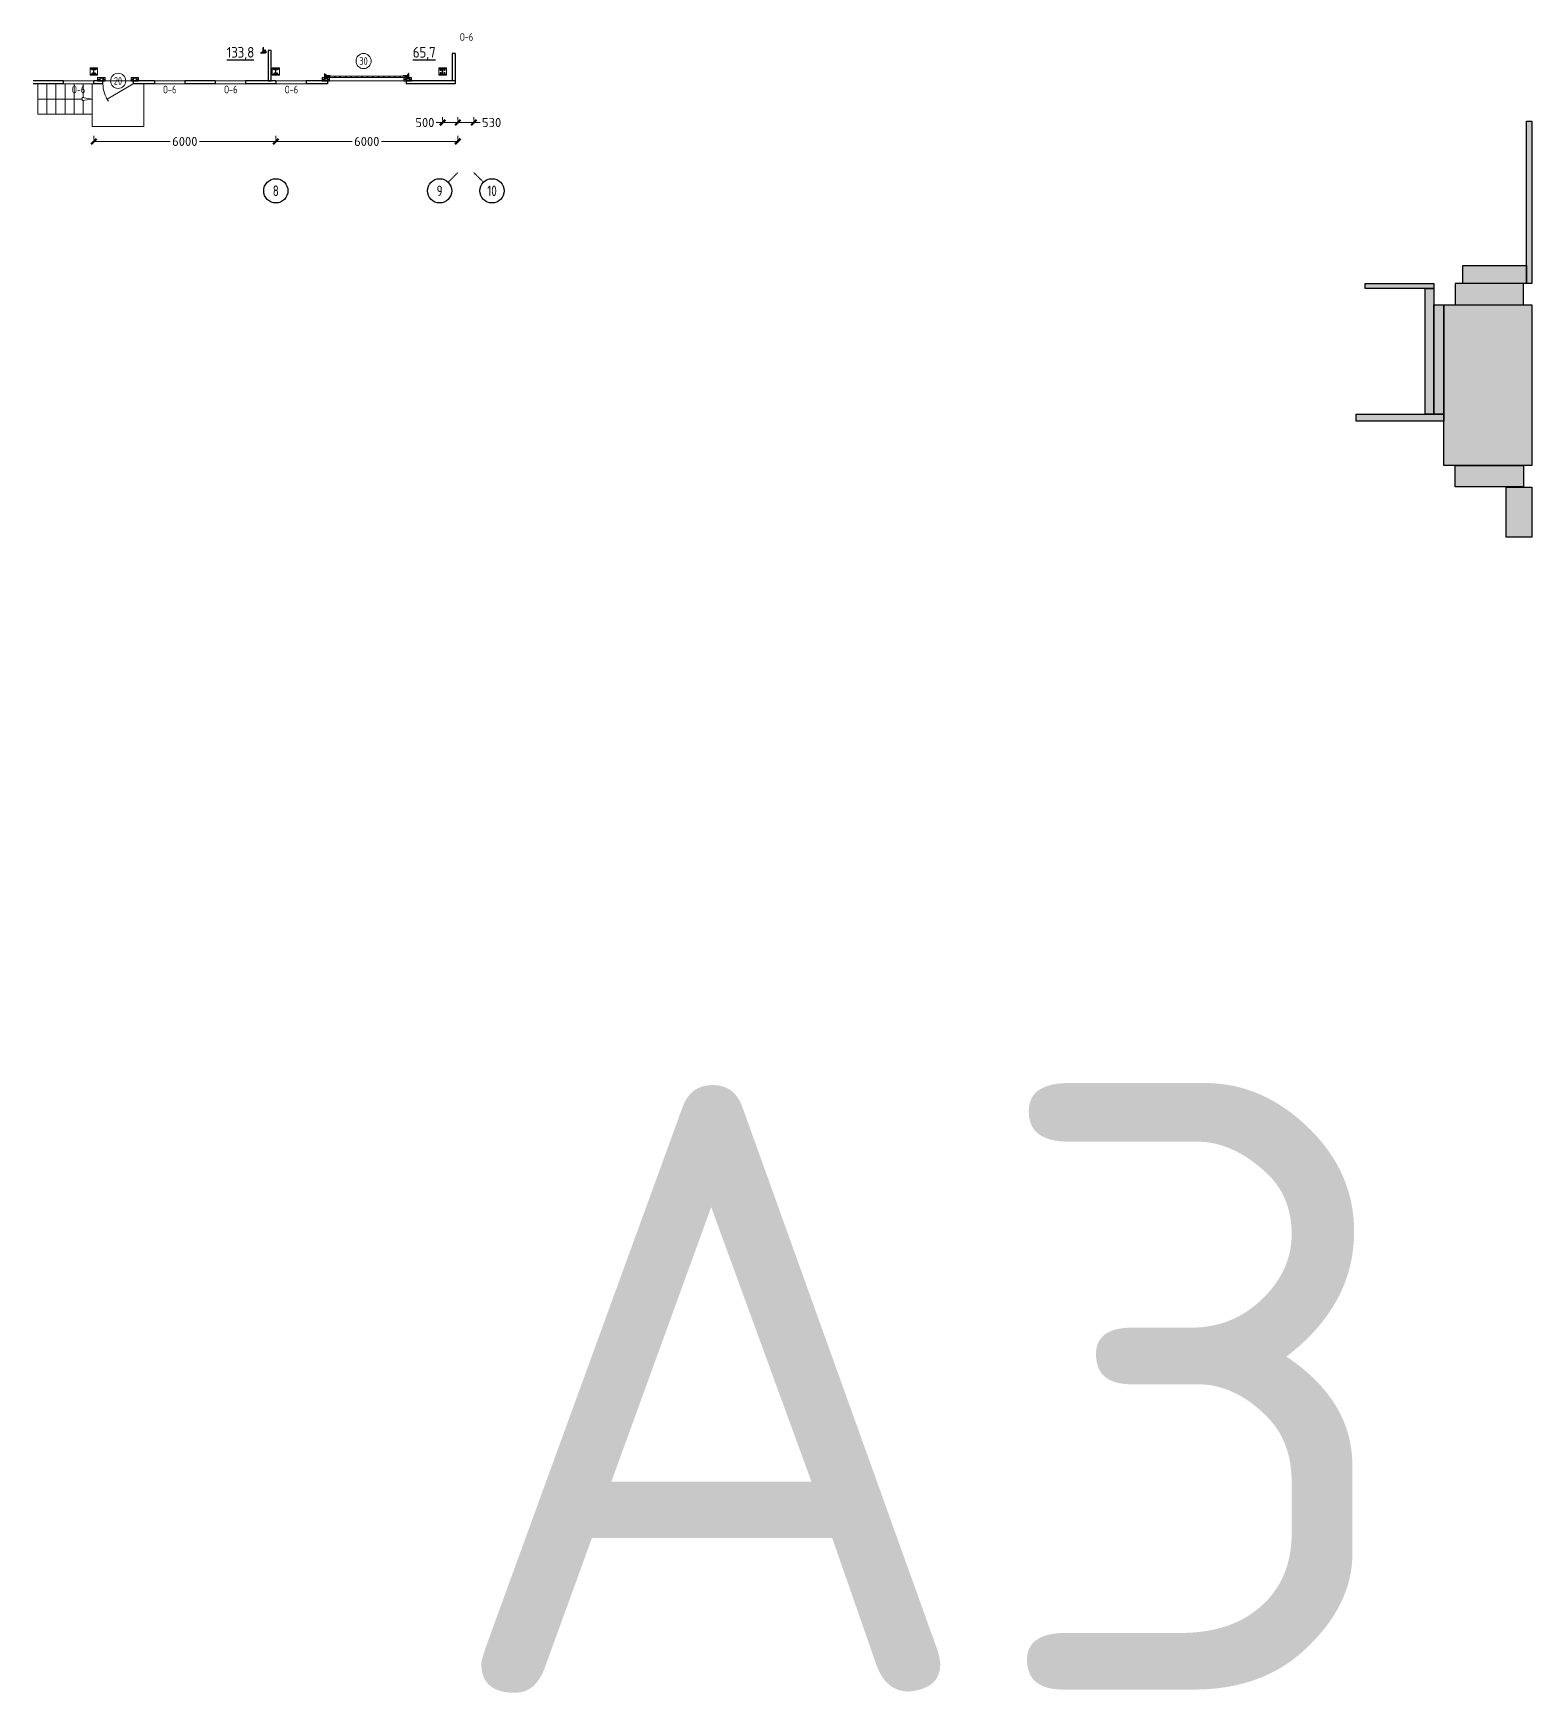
# Model space of a CAD drawing. Extents: x -965262 to 1142518, y -357520 to 71675.
# Drawn here: x -921642 to -872227, y -142104 to -87382 of the extents above; entities that cross this region are included whole.
import ezdxf

# ---------------------------------------------------------------- set-up
doc = ezdxf.new("R2010")
doc.units = 0
doc.header["$LTSCALE"] = 10
doc.linetypes.add('DOTE', pattern=[2.42, 2, -0.2, 0.02, -0.2])
doc.layers.get('0').update_dxf_attribs({"linetype": 'CONTINUOUS', "lineweight": 30})
doc.layers.get('Defpoints').update_dxf_attribs({"linetype": 'CONTINUOUS'})
doc.layers.add('DOTE', color=7, linetype='DOTE', lineweight=9)
doc.styles.add('GOST 2.304', font='isocpeur.ttf', dxfattribs={"width": 0.75, "height": 250})
doc.styles.add('GOST-2.304_Type-B', font='isocpeur.ttf', dxfattribs={"width": 0.9})
doc.styles.get("Standard").update_dxf_attribs({"font": 'isocpeur.ttf', "height": 300})
doc.styles.add('ГОСТ 2м', font='isocpeur.ttf', dxfattribs={"width": 0.8, "height": 250})
doc.dimstyles.get("Standard").update_dxf_attribs({"dimscale": 100, "dimtxt": 300, "dimasz": 1.8, "dimexe": 1.8, "dimexo": 0.625, "dimgap": 0.9, "dimtad": 0, "dimdec": 0, "dimzin": 0, "dimdsep": 46, "dimtxsty": 'Standard', "dimblk": 'ARCHTICK', "dimcen": 0.9, "dimclrd": 256, "dimclre": 256, "dimclrt": 256, "dimadec": 0, "dimazin": 0, "dimtfac": 1, "dimtdec": 0, "dimtofl": 0, "dimtmove": 0, "dimatfit": 3, "dimfxl": 1, "dimtolj": 1, "dimtzin": 0, "dimlwd": 15, "dimlwe": 15, "dimarcsym": 0})

msp = doc.modelspace()

# ---------------------------------------------------------------- texts
at = {"color": 5, "width": 0.75}
for p in [(-907570.2, -87632.7, 13217.7), (-920362.2, -89364, 6698.2), (-917357.5, -89364, 6698.2), (-915342.8, -89364, 6698.2), (-913344.2, -89364, 6698.2)]:
    msp.add_text('О-6', height=250, dxfattribs=at).set_placement(p)
at = {"color": 4, "lineweight": 15, "width": 0.75}
for s, p in [('30', (-910888.6, -88425.5, -3259.8)), ('20', (-918983.3, -89079.8, 3259.8))]:
    msp.add_text(s, height=250, dxfattribs=at).set_placement(p)
at = {"char_height": 350, "width": 2000, "attachment_point": 5, "style": 'GOST-2.304_Type-B'}
for s, insert in [('{\\fISOCPEUR|b0|i0|c0|p34;\\T0.95;\\L133,8}', (-914812.2, -88052.9, 1402.6)), ('{\\fISOCPEUR|b0|i0|c0|p34;\\T0.95;\\L65,7}', (-908752.2, -88052.9, 3211.1))]:
    msp.add_mtext(s, dxfattribs=dict(at, insert=insert))
at = {"color": 1, "lineweight": 15, "insert": (-892262.4, -132083.8, 9801.8), "char_height": 20000, "attachment_point": 5, "style": 'ГОСТ 2м'}
msp.add_mtext_dynamic_manual_height_columns('{\\W1;A3}', width=493656.11, gutter_width=1250, heights=[0], dxfattribs=at)
at = {"layer": 'DOTE', "linetype": 'Continuous', "lineweight": 30, "ltscale": 100, "char_height": 350, "width": 800, "attachment_point": 5, "style": 'GOST 2.304'}
for s, insert in [('8', (-913641.9, -92579.5)), ('9', (-908241.9, -92579.5)), ('10', (-906511.9, -92579.5))]:
    msp.add_mtext(s, dxfattribs=dict(at, insert=insert))

# ---------------------------------------------------------------- blocks, each defined once
blk = doc.blocks.new('EC3')
at = {"lineweight": 15}
for p, q in [((67649, 6194), (67649, 4528)), ((68449, 6194), (67649, 6194)), ((68449, 4528), (67649, 4528)), ((68449, 6194), (68449, 4528))]:
    blk.add_line(p, q, dxfattribs=at)
for p, q in [((68382, 5694), (67715, 5694)), ((67715, 5694), (67715, 5028)), ((68382, 5028), (67715, 5028)), ((68382, 5694), (68382, 5028))]:
    blk.add_line(p, q)
for centre in [(68049, 5961), (68049, 4761)]:
    blk.add_circle(centre, 86.7, dxfattribs=at)
blk = doc.blocks.new('MC2#1')
at = {"lineweight": 15}
for p, q in [((-47725, -10175), (-47475, -10175)), ((-47725, -10425), (-47725, -10175)), ((-47475, -10425), (-47475, -10175)), ((-47725, -10425), (-47475, -10425))]:
    blk.add_line(p, q, dxfattribs=at)
for p, q in [((-47700, -10200), (-47500, -10200)), ((-47700, -10212), (-47700, -10200)), ((-47700, -10212), (-47604, -10212)), ((-47700, -10400), (-47700, -10388)), ((-47700, -10388), (-47604, -10388)), ((-47604, -10388), (-47604, -10212)), ((-47596, -10388), (-47596, -10212)), ((-47596, -10212), (-47500, -10212)), ((-47596, -10388), (-47500, -10388)), ((-47500, -10212), (-47500, -10200)), ((-47500, -10400), (-47500, -10388)), ((-47700, -10400), (-47500, -10400))]:
    blk.add_line(p, q)
for centre, major_axis, start_param, end_param in [((-47645, -10235), (-11.3, -11.3), 0.785398, 7.068583), ((-47645, -10365), (-11.3, 11.3), 2.356194490191857, 8.639379797371443), ((-47555, -10235), (-11.3, -11.3), 0.785398, 7.068583), ((-47555, -10365), (-11.3, 11.3), 2.356194490191857, 8.639379797371443)]:
    blk.add_ellipse(centre, major_axis=major_axis, ratio=1, start_param=start_param, end_param=end_param, dxfattribs=at)
blk = doc.blocks.new('MC2')
at = {"lineweight": 15}
for p, q in [((68127, 41566), (68127, 39900)), ((69794, 41566), (68127, 41566)), ((69794, 41566), (69794, 39900)), ((69794, 39900), (68127, 39900))]:
    blk.add_line(p, q, dxfattribs=at)
for p, q in [((69627, 41400), (68294, 41400)), ((68294, 41400), (68294, 41320)), ((68934, 41320), (68294, 41320)), ((68934, 40146), (68294, 40146)), ((68294, 40146), (68294, 40066)), ((68934, 41320), (68934, 40146)), ((69627, 41320), (68987, 41320)), ((68987, 41320), (68987, 40146)), ((69627, 40146), (68987, 40146)), ((69627, 41400), (69627, 41320)), ((69627, 40146), (69627, 40066)), ((69627, 40066), (68294, 40066))]:
    blk.add_line(p, q)
for centre in [(68527, 41033), (68527, 40433), (69394, 41033), (69394, 40433)]:
    blk.add_circle(centre, 107, dxfattribs=at)
blk = doc.blocks.new('anchor.bolt')
for p, q in [((-0.1, 0), (-0.1, -0.7)), ((0.1, 0), (0.1, -0.1)), ((-0.1, 0), (-0.1, 0)), ((-0.1, 0), (0.1, -0.1)), ((0.1, -0.1), (-0.1, 0)), ((-0.1, -0.1), (-0.1, -0.1)), ((-0.1, -0.1), (0.1, -0.1)), ((0.1, -0.1), (-0.1, -0.1)), ((-0.1, -0.3), (-0.1, -0.2)), ((-0.1, -0.2), (-0.1, -0.2)), ((-0.1, -0.2), (0.1, -0.2)), ((0.1, -0.2), (-0.1, -0.2)), ((-0.1, -0.3), (0.1, -0.3)), ((0.1, -0.3), (-0.1, -0.3)), ((-0.1, -0.3), (-0.1, -0.3)), ((-0.1, -0.3), (0.1, -0.3)), ((0.1, -0.4), (-0.1, -0.3)), ((-0.1, -0.5), (-0.1, -0.4)), ((-0.1, -0.4), (-0.1, -0.4)), ((-0.1, -0.4), (0.1, -0.4)), ((0.1, -0.4), (-0.1, -0.4)), ((-0.1, -0.5), (0.1, -0.5)), ((0.1, -0.5), (-0.1, -0.5)), ((-0.1, -0.5), (-0.1, -0.5)), ((-0.1, -0.5), (0.1, -0.5)), ((0.1, -0.6), (-0.1, -0.5)), ((-0.1, -0.7), (-0.1, -0.6)), ((-0.1, -0.6), (-0.1, -0.6)), ((0, -0.6), (-0.1, -0.6)), ((-0.1, -0.6), (0.1, -0.6)), ((0.1, -0.6), (-0.1, -0.6)), ((-0.1, -0.6), (-0.1, -0.6)), ((0, -0.8), (-0.1, -0.7)), ((-0.1, -0.7), (0, -0.8)), ((0, -0.6), (0, -0.8)), ((0, -0.6), (0, -0.6)), ((0, -0.6), (0, -0.8)), ((0, -0.7), (0, -0.6)), ((0, -0.6), (0, -0.8)), ((0, -0.6), (0, -0.8)), ((0, -0.6), (0, -0.8)), ((0, -0.7), (0, -0.7)), ((0, -0.7), (0, -0.7)), ((0, -0.8), (0, -0.7)), ((0, -0.8), (0.1, -0.7)), ((0.1, -0.1), (0.1, -0.1)), ((0.1, -0.1), (0.1, -0.1)), ((0.1, -0.1), (0.1, -0.1)), ((0.1, -0.1), (0.1, -0.1)), ((0.1, -0.1), (0.1, -0.1)), ((0.1, -0.1), (0.1, -0.2)), ((0.1, -0.2), (0.1, -0.2)), ((0.1, -0.2), (0.1, -0.2)), ((0.1, -0.2), (0.1, -0.3)), ((0.1, -0.3), (0.1, -0.3)), ((0.1, -0.3), (0.1, -0.3)), ((0.1, -0.3), (0.1, -0.3)), ((0.1, -0.3), (0.1, -0.3)), ((0.1, -0.3), (0.1, -0.4)), ((0.1, -0.4), (0.1, -0.5)), ((0.1, -0.4), (0.1, -0.4)), ((0.1, -0.4), (0.1, -0.4)), ((0.1, -0.4), (0.1, -0.4)), ((0.1, -0.5), (0.1, -0.5)), ((0.1, -0.5), (0.1, -0.5)), ((0.1, -0.5), (0.1, -0.5)), ((0.1, -0.5), (0.1, -0.5)), ((0.1, -0.5), (0.1, -0.6)), ((0.1, -0.6), (0.1, -0.6)), ((0.1, -0.6), (0.1, -0.6)), ((0.1, -0.6), (0.1, -0.6)), ((0.1, -0.6), (0.1, -0.7))]:
    blk.add_line(p, q)
blk.add_arc((0.2, -0.6), 0.222, 187.9982, 219.836)
blk = doc.blocks.new('Крепеж_ворот')
at = {"lineweight": 15}
h = blk.add_hatch(dxfattribs=at)
h.set_pattern_fill('ANSI31', color=256, scale=2, angle=180)
h.set_pattern_definition([(225, (746089.599, 74802.7244), (4.49013, -4.49013), [])])
h.paths.add_polyline_path([(746087, 74804), (746087, 74802), (746091, 74802), (746094, 74802), (746094, 74804)], flags=17)
h.paths.add_polyline_path([(746116, 74802, 0.165118), (746120, 74803), (746124, 74806, -0.301689), (746131, 74807), (746135, 74805, 0.130081), (746138, 74804), (746142, 74804), (746142, 74806), (746138, 74806, -0.130081), (746136, 74807), (746133, 74809, 0.301689), (746123, 74808), (746118, 74805, -0.165112), (746116, 74804), (746064, 74804, -0.414223), (746061, 74807), (746061, 74868), (746059, 74868), (746059, 74869), (746059, 74870), (746059, 74870), (746059, 74871), (746059, 74872), (746059, 74872), (746059, 74873), (746059, 74874), (746059, 74875), (746059, 74876), (746059, 74876), (746059, 74877), (746059, 74877), (746059, 74878), (746059, 74879), (746059, 74879), (746061, 74879), (746061, 74945), (746058, 74945), (746058, 74807, 0.41422), (746064, 74802)])
h = blk.add_hatch(dxfattribs=at)
h.set_pattern_fill('ANSI31', color=256, scale=2, angle=90)
h.set_pattern_definition([(135, (736343.8085, 75928.334), (-4.490128, -4.490128), [])])
edge = h.paths.add_edge_path()
edge.add_ellipse((746065, 74838), major_axis=(-1.67, 1.67), ratio=1, start_angle=45, end_angle=135, ccw=False)
edge.add_line((746063, 74838), (746063, 74868))
edge.add_line((746063, 74868), (746061, 74868))
edge.add_line((746061, 74868), (746061, 74838))
edge.add_ellipse((746065, 74838), major_axis=(-2.89, 2.89), ratio=1, start_angle=45, end_angle=135)
edge.add_line((746065, 74834), (746097, 74834))
edge.add_line((746097, 74834), (746097, 74836))
edge.add_line((746097, 74836), (746065, 74836))
edge = h.paths.add_edge_path()
edge.add_ellipse((746065, 74890), major_axis=(2.89, 2.89), ratio=1, start_angle=106, end_angle=135)
edge.add_line((746061, 74890), (746061, 74879))
edge.add_line((746061, 74879), (746063, 74879))
edge.add_line((746063, 74879), (746063, 74890))
edge.add_ellipse((746065, 74890), major_axis=(-1.67, 1.67), ratio=1, start_angle=16, end_angle=45, ccw=False)
edge.add_line((746063, 74891), (746070, 74904))
edge.add_ellipse((746079, 74899), major_axis=(7.45, 7.45), ratio=1, start_angle=-3, end_angle=106, ccw=False)
edge.add_line((746087, 74906), (746097, 74894))
edge.add_line((746097, 74894), (746099, 74895))
edge.add_line((746099, 74895), (746088, 74907))
edge.add_ellipse((746079, 74899), major_axis=(8.67, 8.67), ratio=1, start_angle=-3, end_angle=106)
edge.add_line((746068, 74905), (746062, 74892))
h = blk.add_hatch(color=256, dxfattribs=at)
h.dxf.hatch_style = 1
h.paths.add_polyline_path([(746146, 74809), (746143, 74810, 0.10613), (746142, 74810), (746136, 74809, -0.181324), (746135, 74810, 0.335683), (746120, 74809, -0.119126), (746119, 74809, 0.371631), (746118, 74808), (746118, 74808, 0.451909), (746119, 74807, 0.124341), (746121, 74808, -0.343618), (746134, 74808, 0.181324), (746137, 74808), (746143, 74808, -0.110452), (746143, 74808), (746147, 74807, -0.710497), (746147, 74805), (746143, 74804), (746136, 74804, -0.178994), (746133, 74805, 0.369834), (746130, 74805, -0.178993), (746127, 74804), (746122, 74804, 0.120709), (746122, 74804), (746120, 74803, -0.017147), (746119, 74802, 0.538795), (746120, 74802), (746127, 74802, 0.207608), (746131, 74804, -0.433918), (746132, 74804, 0.207608), (746135, 74802), (746143, 74802, 0.079707), (746143, 74802), (746148, 74804, 0.461502), (746149, 74807, -0.250825), (746149, 74808, -0.128039), (746173, 74816, 0.416657), (746174, 74816), (746174, 74817, 0.409849), (746173, 74817, 0.127248)])
for p, q in [((746058, 74807), (746058, 74945)), ((746058, 74945), (746061, 74945)), ((746059, 74879), (746063, 74879)), ((746059, 74868), (746059, 74879)), ((746059, 74868), (746063, 74868)), ((746061, 74879), (746061, 74945)), ((746061, 74879), (746061, 74890)), ((746061, 74807), (746061, 74868)), ((746061, 74838), (746061, 74868)), ((746068, 74905), (746062, 74892)), ((746070, 74904), (746063, 74891)), ((746063, 74838), (746063, 74890)), ((746064, 74883), (746063, 74883)), ((746064, 74865), (746063, 74865)), ((746064, 74883), (746064, 74874)), ((746067, 74880), (746064, 74883)), ((746064, 74875), (746064, 74873)), ((746064, 74874), (746064, 74865)), ((746067, 74868), (746064, 74865)), ((746064, 74804), (746116, 74804)), ((746064, 74802), (746116, 74802)), ((746097, 74836), (746065, 74836)), ((746097, 74834), (746065, 74834)), ((746067, 74880), (746067, 74875)), ((746067, 74873), (746067, 74868)), ((746079, 74806), (746102, 74806)), ((746079, 74806), (746079, 74804)), ((746079, 74804), (746102, 74804)), ((746082, 74814), (746081, 74813)), ((746081, 74813), (746081, 74806)), ((746099, 74814), (746082, 74814)), ((746086, 74813), (746086, 74806)), ((746087, 74906), (746097, 74894)), ((746088, 74907), (746099, 74895)), ((746095, 74813), (746095, 74806)), ((746097, 74894), (746099, 74895)), ((746097, 74834), (746097, 74836)), ((746099, 74814), (746100, 74813)), ((746100, 74813), (746100, 74806)), ((746102, 74806), (746102, 74804)), ((746118, 74805), (746123, 74808)), ((746120, 74803), (746124, 74806)), ((746135, 74805), (746131, 74807)), ((746136, 74807), (746133, 74809)), ((746142, 74806), (746138, 74806)), ((746138, 74804), (746142, 74804)), ((746142, 74806), (746142, 74804)), ((746142, 74804), (746142, 74806)), ((746143, 74804), (746147, 74805)), ((746143, 74802), (746148, 74804)), ((746174, 74817), (746174, 74816))]:
    blk.add_line(p, q)
for p, q in [((746061, 74879), (746061, 74881)), ((746061, 74834), (746061, 74868)), ((746063, 74883), (746063, 74874)), ((746063, 74874), (746063, 74865)), ((746073, 74842), (746073, 74905)), ((746073, 74896), (746077, 74892)), ((746073, 74851), (746077, 74855)), ((746074, 74886), (746074, 74861)), ((746074, 74880), (746076, 74880)), ((746074, 74867), (746076, 74867)), ((746076, 74886), (746076, 74883)), ((746076, 74883), (746076, 74886)), ((746076, 74886), (746077, 74886)), ((746076, 74864), (746076, 74883)), ((746077, 74873), (746076, 74880)), ((746076, 74880), (746076, 74867)), ((746077, 74873), (746076, 74867)), ((746076, 74864), (746076, 74861)), ((746076, 74864), (746076, 74861)), ((746076, 74861), (746077, 74861)), ((746077, 74886), (746077, 74892)), ((746077, 74861), (746077, 74855)), ((746081, 74898), (746081, 74886)), ((746081, 74849), (746081, 74861)), ((746087, 74898), (746082, 74898)), ((746082, 74886), (746087, 74886)), ((746082, 74861), (746087, 74861)), ((746087, 74849), (746082, 74849)), ((746087, 74899), (746087, 74898)), ((746087, 74886), (746087, 74898)), ((746087, 74886), (746098, 74886)), ((746087, 74849), (746087, 74861)), ((746087, 74861), (746098, 74861)), ((746087, 74847), (746087, 74849)), ((746099, 74885), (746099, 74883)), ((746099, 74883), (746099, 74864)), ((746099, 74882), (746100, 74882)), ((746099, 74865), (746100, 74865)), ((746099, 74862), (746099, 74864)), ((746100, 74861), (746100, 74886)), ((746100, 74886), (746110, 74886)), ((746100, 74861), (746110, 74861)), ((746110, 74861), (746110, 74886)), ((746110, 74881), (746225, 74881)), ((746110, 74865), (746212, 74865)), ((746114, 74877), (746225, 74877)), ((746250, 74859), (746250, 74863))]:
    blk.add_line(p, q, dxfattribs=at)
at = {"lineweight": 15, "ltscale": 0.5}
for p, q in [((746076, 74886), (746074, 74886)), ((746076, 74861), (746074, 74861))]:
    blk.add_line(p, q, dxfattribs=at)
at = {"lineweight": 15, "extrusion": (-1.7375e-14, 1, 0)}
for p, q in [((746113, 74884), (746225, 74884)), ((746113, 74863), (746113, 74884)), ((746113, 74863), (746136, 74863)), ((746117, 74857), (746117, 74829)), ((746117, 74826), (746119, 74823)), ((746119, 74823), (746123, 74825)), ((746121, 74857), (746121, 74829)), ((746123, 74825), (746121, 74828)), ((746123, 74863), (746123, 74863)), ((746250, 74863), (746123, 74863)), ((746250, 74859), (746123, 74859)), ((746124, 74840), (746124, 74849)), ((746136, 74882), (746157, 74882)), ((746136, 74863), (746136, 74882)), ((746157, 74882), (746157, 74863)), ((746157, 74863), (746212, 74863))]:
    blk.add_line(p, q, dxfattribs=at)
at = {"lineweight": 15, "ltscale": 0.5, "extrusion": (-1.7375e-14, 1, 0)}
for p, q in [((746113, 74880), (746225, 74880)), ((746136, 74866), (746113, 74866)), ((746115, 74871), (746120, 74871)), ((746121, 74857), (746117, 74857)), ((746117, 74852), (746117, 74854)), ((746121, 74840), (746117, 74840)), ((746117, 74837), (746117, 74835)), ((746121, 74829), (746117, 74829)), ((746120, 74839), (746120, 74850)), ((746124, 74848), (746120, 74848)), ((746124, 74841), (746120, 74841)), ((746123, 74869), (746123, 74863)), ((746123, 74863), (746123, 74859)), ((746140, 74863), (746140, 74859)), ((746153, 74863), (746153, 74859)), ((746212, 74866), (746157, 74866)), ((746173, 74863), (746173, 74859))]:
    blk.add_line(p, q, dxfattribs=at)
at = {"lineweight": 15, "extrusion": (-2.77556e-16, -1, 0)}
for p, q in [((746225, 74866), (746114, 74866)), ((746128, 74866), (746128, 74863)), ((746138, 74866), (746138, 74863)), ((746164, 74866), (746164, 74863)), ((746174, 74866), (746174, 74863)), ((746201, 74866), (746201, 74863)), ((746210, 74866), (746210, 74863)), ((746225, 74884), (746225, 74863))]:
    blk.add_line(p, q, dxfattribs=at)
at = {"extrusion": (-1, -4.26669e-14, 0)}
for p, q in [((746118, 74808), (746118, 74808)), ((746136, 74809), (746142, 74810)), ((746143, 74808), (746137, 74808)), ((746143, 74810), (746146, 74809)), ((746147, 74807), (746143, 74808))]:
    blk.add_line(p, q, dxfattribs=at)
at = {"extrusion": (-1, -4.2422e-14, 1.22461e-16)}
for p, q in [((746119, 74803), (746122, 74804)), ((746127, 74802), (746120, 74802)), ((746122, 74804), (746127, 74804)), ((746143, 74802), (746135, 74802)), ((746136, 74804), (746143, 74804))]:
    blk.add_line(p, q, dxfattribs=at)
for centre, radius, start, end in [((746064, 74807), 5.62, 180, 270), ((746064, 74807), 3.11, 180, 270), ((746082, 74804), 10.4, 68.2753, 87.8782), ((746091, 74798), 16.2, 73.306, 107.292), ((746099, 74804), 10.4, 92.1218, 111.7247), ((746116, 74807), 3.11, 270, 307.5043), ((746116, 74807), 5.62, 270, 307.5043), ((746119, 74808), 0.586, 91.7247, 173.2711), ((746119, 74807), 0.586, 173.2711, 270.547), ((746118, 74812), 3.52, 271.7247, 298.8983), ((746118, 74812), 5.21, 270.547, 298.8983), ((746128, 74799), 12.4, 54.8903, 129.1143), ((746128, 74799), 10.7, 54.8903, 130.7448), ((746128, 74801), 8.97, 60.3534, 127.5043), ((746128, 74801), 8.97, 60.3534, 127.5043), ((746128, 74801), 8.97, 60.3534, 127.5043), ((746128, 74801), 6.46, 60.3534, 127.5043), ((746136, 74811), 3.54, 234.8903, 276), ((746136, 74811), 1.86, 234.8903, 276), ((746138, 74810), 5.62, 240.3534, 270), ((746138, 74810), 3.11, 240.3534, 270), ((746143, 74810), 0.292, 71.7675, 96), ((746143, 74808), 0.292, 70.7873, 96), ((746176, 74761), 56.8, 93.2805, 122.2878), ((746147, 74806), 0.562, 289.2127, 70.7873), ((746147, 74806), 2.25, 288.2291, 27.3228), ((746176, 74765), 50.3, 93.6593, 122.8448), ((746150, 74807), 0.586, 151, 207.3228), ((746173, 74817), 0.6, 4.1357, 93.2805), ((746173, 74816), 0.6, 273.6593, 4.1357)]:
    blk.add_arc(centre, radius, start, end)
at = {"lineweight": 15}
for centre, radius, start, end in [((746079, 74899), 8.28, 0, 136.0097), ((746079, 74847), 8.28, 223.9903, 0), ((746077, 74883), 0.956, 180, 270), ((746077, 74883), 0.75, 180, 270), ((746077, 74864), 0.956, 90, 180), ((746077, 74864), 0.75, 90, 180), ((746076, 74892), 0.375, 0, 45), ((746076, 74855), 0.375, 315, 0), ((746082, 74898), 0.375, 91, 180), ((746082, 74886), 0.75, 180, 270), ((746082, 74861), 0.75, 90, 180), ((746082, 74849), 0.375, 180, 269), ((746098, 74885), 0.375, 0, 90), ((746098, 74862), 0.375, 270, 0), ((746123, 74857), 5.92, 90, 180), ((746123, 74829), 5.92, 180, 199.6464), ((746123, 74857), 1.87, 90, 180), ((746129, 74855), 8.15, 194.9986, 233.9214), ((746129, 74833), 8.15, 126.0786, 165.0014), ((746123, 74829), 1.87, 180, 185.5313)]:
    blk.add_arc(centre, radius, start, end, dxfattribs=at)
at = {"lineweight": 15, "ltscale": 0.5}
for centre, radius, start, end in [((746119, 74852), 2.25, 195, 270), ((746119, 74836), 2.25, 90, 165), ((746119, 74850), 0.375, 0, 90), ((746119, 74839), 0.375, 270, 0)]:
    blk.add_arc(centre, radius, start, end, dxfattribs=at)
at = {"extrusion": (-1.22461e-16, -5.20252e-30, -1)}
for centre, radius, start, end in [((-746120, 74802), 0.187, 270, 62.4687), ((-746122, 74803), 0.586, 62.4687, 90), ((-746127, 74809), 4.69, 229.4077, 270), ((-746127, 74807), 4.69, 223.0863, 270), ((-746131, 74803), 2.32, 49.4077, 130.5923), ((-746131, 74803), 0.637, 43.0863, 136.9137), ((-746135, 74807), 4.69, 270, 316.9137), ((-746136, 74809), 4.69, 270, 310.5923), ((-746143, 74804), 0.292, 250.7873, 270), ((-746143, 74802), 0.292, 251.7709, 270)]:
    blk.add_arc(centre, radius, start, end, dxfattribs=at)
at = {"extrusion": (0, 0, -1)}
for centre, major_axis, start_param, end_param in [((746065, 74890), (2.89, 2.89), 3.926991, 4.433136), ((746065, 74838), (-2.89, 2.89), 3.926991, 5.497787), ((746065, 74890), (-1.67, 1.67), 5.497787, 6.003933), ((746065, 74838), (-1.67, 1.67), 3.926991, 5.497787), ((746079, 74899), (8.67, 8.67), 4.433136, 6.335545), ((746079, 74899), (7.45, 7.45), 4.433136, 6.335545)]:
    blk.add_ellipse(centre, major_axis=major_axis, ratio=1, start_param=start_param, end_param=end_param, dxfattribs=at)
for points in [[(746067, 74875), (746066, 74875), (746064, 74875)], [(746064, 74873), (746066, 74873), (746067, 74873)]]:
    blk.add_rational_spline(points, [1, 1.01284142743, 1], degree=2)
at = {"lineweight": 15, "ltscale": 0.5}
for points, knots in [([(746115, 74871), (746115, 74871), (746114, 74871), (746114, 74871), (746114, 74872), (746113, 74872), (746113, 74872), (746113, 74873), (746113, 74873), (746113, 74873)], [0.37141352, 0.37141352, 0.37141352, 0.37141352, 0.39402571, 0.39402571, 0.41663789, 0.41663789, 0.43959523, 0.43959523, 0.46255257, 0.46255257, 0.46255257, 0.46255257]), ([(746123, 74869), (746123, 74869), (746123, 74869), (746122, 74870), (746122, 74870), (746122, 74871), (746122, 74871), (746121, 74871), (746121, 74871), (746120, 74871)], [0.28027447, 0.28027447, 0.28027447, 0.28027447, 0.30323181, 0.30323181, 0.32618916, 0.32618916, 0.34880134, 0.34880134, 0.37141352, 0.37141352, 0.37141352, 0.37141352])]:
    blk.add_open_spline(points, degree=3, knots=knots, dxfattribs=at)
at = {"lineweight": 15}
for points in [[(746117, 74827), (746117, 74827), (746117, 74826), (746117, 74826)], [(746121, 74828), (746121, 74828), (746121, 74828), (746121, 74829)]]:
    blk.add_open_spline(points, degree=3, dxfattribs=at)
at = {"xscale": -50.80000000000001, "yscale": 50.80000000000001, "zscale": 50.80000000000001}
blk.add_blockref('anchor.bolt', (746091, 74804), dxfattribs=at)
blk = doc.blocks.new('_ArchTick')
at = {"color": 0, "linetype": 'ByBlock', "lineweight": 0, "const_width": 0.4}
blk.add_lwpolyline([(-0.5, -0.5), (0.5, 0.5)], dxfattribs=at)
blk = doc.blocks.new('*D2658')
at = {"lineweight": 15, "transparency": 16777216}
for p, q in [((-913642, -90887), (-913642, -90770)), ((-907642, -90887), (-907642, -90770)), ((-913642, -90950), (-911122, -90950)), ((-907642, -90950), (-910162, -90950))]:
    blk.add_line(p, q, dxfattribs=at)
at = {"layer": 'Defpoints', "color": 0, "lineweight": 30, "transparency": 16777216}
for p in [(-913642, -90950), (-913642, -90950), (-907642, -90950)]:
    blk.add_point(p, dxfattribs=at)
at = {"lineweight": 15, "transparency": 16777216, "xscale": 180, "yscale": 180, "zscale": 180, "rotation": 180}
blk.add_blockref('_ArchTick', (-913642, -90950), dxfattribs=at)
at = {"lineweight": 15, "transparency": 16777216, "xscale": 180, "yscale": 180, "zscale": 180}
blk.add_blockref('_ArchTick', (-907642, -90950), dxfattribs=at)
at = {"lineweight": 15, "transparency": 16777216, "insert": (-910642, -90950), "char_height": 300, "attachment_point": 5}
blk.add_mtext('\\A1;6000', dxfattribs=at)
blk = doc.blocks.new('*D2659')
at = {"lineweight": 15, "transparency": 16777216}
for p, q in [((-907642, -90265), (-907642, -90147)), ((-907112, -90265), (-907112, -90147)), ((-907642, -90327), (-907112, -90327)), ((-907112, -90327), (-906902, -90327))]:
    blk.add_line(p, q, dxfattribs=at)
at = {"layer": 'Defpoints', "color": 0, "lineweight": 30, "transparency": 16777216}
for p in [(-907642, -90327), (-907642, -90327), (-907112, -90327)]:
    blk.add_point(p, dxfattribs=at)
at = {"lineweight": 15, "transparency": 16777216, "xscale": 180, "yscale": 180, "zscale": 180, "rotation": 180}
blk.add_blockref('_ArchTick', (-907642, -90327), dxfattribs=at)
at = {"lineweight": 15, "transparency": 16777216, "xscale": 180, "yscale": 180, "zscale": 180}
blk.add_blockref('_ArchTick', (-907112, -90327), dxfattribs=at)
at = {"lineweight": 15, "transparency": 16777216, "insert": (-906527, -90327), "char_height": 300, "attachment_point": 5}
blk.add_mtext('\\A1;530', dxfattribs=at)
blk = doc.blocks.new('*D2660')
at = {"lineweight": 15, "transparency": 16777216}
for p, q in [((-908142, -90265), (-908142, -90147)), ((-907642, -90265), (-907642, -90147)), ((-908142, -90327), (-908352, -90327)), ((-907642, -90327), (-908142, -90327))]:
    blk.add_line(p, q, dxfattribs=at)
at = {"layer": 'Defpoints', "color": 0, "lineweight": 30, "transparency": 16777216}
for p in [(-908142, -90327, -1451), (-907642, -90327), (-907642, -90327)]:
    blk.add_point(p, dxfattribs=at)
at = {"lineweight": 15, "transparency": 16777216, "xscale": 180, "yscale": 180, "zscale": 180, "rotation": 180}
blk.add_blockref('_ArchTick', (-908142, -90327), dxfattribs=at)
at = {"lineweight": 15, "transparency": 16777216, "xscale": 180, "yscale": 180, "zscale": 180}
blk.add_blockref('_ArchTick', (-907642, -90327), dxfattribs=at)
at = {"lineweight": 15, "transparency": 16777216, "insert": (-908727, -90327), "char_height": 300, "attachment_point": 5}
blk.add_mtext('\\A1;500', dxfattribs=at)
blk = doc.blocks.new('*D2661')
at = {"lineweight": 15, "transparency": 16777216}
for p, q in [((-919642, -90887), (-919642, -90770)), ((-913642, -90887), (-913642, -90770)), ((-919642, -90950), (-917122, -90950)), ((-913642, -90950), (-916162, -90950))]:
    blk.add_line(p, q, dxfattribs=at)
at = {"layer": 'Defpoints', "color": 0, "lineweight": 30, "transparency": 16777216}
for p in [(-919642, -90950), (-919642, -90950), (-913642, -90950)]:
    blk.add_point(p, dxfattribs=at)
at = {"lineweight": 15, "transparency": 16777216, "xscale": 180, "yscale": 180, "zscale": 180, "rotation": 180}
blk.add_blockref('_ArchTick', (-919642, -90950), dxfattribs=at)
at = {"lineweight": 15, "transparency": 16777216, "xscale": 180, "yscale": 180, "zscale": 180}
blk.add_blockref('_ArchTick', (-913642, -90950), dxfattribs=at)
at = {"lineweight": 15, "transparency": 16777216, "insert": (-916642, -90950), "char_height": 300, "attachment_point": 5}
blk.add_mtext('\\A1;6000', dxfattribs=at)

# ---------------------------------------------------------------- dimensions: what is measured, and where the dimension line sits
at = {"lineweight": 15}
dim = msp.add_linear_dim(base=(-907641.9, -90327, 1451.3), p1=(-908141.9, -90327), p2=(-907641.9, -90327, 1451.3), angle=180, dimstyle='Standard', dxfattribs=at)
dim.commit()
dim.dimension.update_dxf_attribs({"geometry": '*D2660', "text_midpoint": (-908726.9, -90327, 1451.3), "dimtype": 160})
dim = msp.add_linear_dim(base=(-907641.9, -90327, 1451.3), p1=(-907111.9, -90327, 1451.3), p2=(-907641.9, -90327, 1451.3), dimstyle='Standard', dxfattribs=at)
dim.commit()
dim.dimension.update_dxf_attribs({"geometry": '*D2659', "text_midpoint": (-906526.9, -90327, 1451.3), "dimtype": 160})
for base, p1, p2, picture, middle in [((-919641.9, -90949.8, 1451.3), (-913641.9, -90949.8, 1451.3), (-919641.9, -90949.8, 1451.3), '*D2661', (-916641.9, -90949.8, 1451.3)), ((-913641.9, -90949.8, 1451.3), (-907641.9, -90949.8, 1451.3), (-913641.9, -90949.8, 1451.3), '*D2658', (-910641.9, -90949.8, 1451.3))]:
    dim = msp.add_linear_dim(base=base, p1=p1, p2=p2, dimstyle='Standard', dxfattribs=at)
    dim.commit()
    dim.dimension.update_dxf_attribs({"geometry": picture, "text_midpoint": middle})

# ---------------------------------------------------------------- hatches: boundary and pattern name
at = {"lineweight": 15}
h = msp.add_hatch(dxfattribs=at)
h.set_pattern_fill('ANSI37', color=256, scale=40, angle=90)
h.set_pattern_definition([(135, (-1842769.21, -242917.79), (-89.802561, -89.802561), []), (225, (-1842769.21, -242917.79), (89.802561, -89.802561), [])])
h.paths.add_polyline_path([(-909325.5, -88798.3), (-911958.2, -88798.3), (-911958.2, -88838.3), (-909325.5, -88838.3)])
at = {"lineweight": 30, "true_color": 0x1b8828}
h = msp.add_hatch(color=106, dxfattribs=at)
h.dxf.hatch_style = 1
h.paths.add_polyline_path([(-872227.5, -96338.9), (-875133.4, -96338.9), (-875133.4, -101638.9), (-872227.5, -101638.9)])
h.paths.add_polyline_path([(-872497.5, -101638.9), (-874757.5, -101638.9), (-874757.5, -102338.9), (-872497.5, -102338.9)])
h.paths.add_polyline_path([(-872227.5, -102348.9), (-873067.5, -102348.9), (-873067.5, -103998.9), (-872227.5, -103998.9)])
h.paths.add_polyline_path([(-875133.4, -99946.8), (-875457.5, -99946.8), (-878017.5, -99946.8), (-878017.5, -100169), (-875133.4, -100169)])
h.paths.add_polyline_path([(-875457.5, -96338.9), (-875457.5, -95803.6), (-875743.6, -95803.6), (-875743.6, -99946.8), (-875457.5, -99946.8)])
h.paths.add_polyline_path([(-875133.4, -96338.9), (-875457.5, -96338.9), (-875457.5, -99946.8), (-875133.4, -99946.8)])
h.paths.add_polyline_path([(-875457.5, -95638.9), (-877717.5, -95638.9), (-877717.5, -95803.6), (-875457.5, -95803.6)])
h.paths.add_polyline_path([(-872497.5, -95638.9), (-874757.5, -95638.9), (-874757.5, -96338.9), (-872497.5, -96338.9)])
h.paths.add_polyline_path([(-872401.1, -95044.8), (-874501.1, -95044.8), (-874501.1, -95638.9), (-872497.5, -95638.9), (-872401.1, -95638.9)])
h.paths.add_polyline_path([(-872227.5, -90278.9), (-872401.1, -90278.9), (-872401.1, -95638.9), (-872227.5, -95638.9)])

# ---------------------------------------------------------------- linework, layer by layer
at = {"lineweight": 15}
for p, q in [((-913957.8, -87970.5, 1451.3), (-913997.8, -87970.5, 1451.3)), ((-921491.8, -89054.2, 3259.8), (-921491.8, -90054.2, 3259.8)), ((-921191.8, -89054.2, 3259.8), (-921191.8, -90054.2, 3259.8)), ((-920891.8, -89054.2, 3259.8), (-920891.8, -90054.2, 3259.8)), ((-920591.8, -89054.2, 3259.8), (-920591.8, -90054.2, 3259.8)), ((-920291.8, -89054.2, 3259.8), (-920291.8, -90054.2, 3259.8)), ((-919991.8, -89054.2, 3259.8), (-919991.8, -89510.8, 3259.8)), ((-919691.8, -89054.2, 3259.8), (-919691.8, -90454.2, 3259.8)), ((-919341.9, -88954.2, 3259.8), (-918341.9, -88954.2, 3259.8)), ((-918341.9, -89054.2, 3259.8), (-919207.9, -89554.2, 3259.8)), ((-917991.9, -89054.2, 3259.8), (-917991.9, -90454.2, 3259.8)), ((-909325.5, -88798.3, 3259.8), (-911958.2, -88798.3, 3259.8)), ((-911958.2, -88838.3, 3259.8), (-911958.2, -88798.3, 3259.8)), ((-909325.5, -88838.3, 3259.8), (-911958.2, -88838.3, 3259.8)), ((-909341.9, -88954.2, 3259.8), (-911941.9, -88954.2, 3259.8)), ((-909325.5, -88838.3, 3259.8), (-909325.5, -88798.3, 3259.8)), ((-921491.8, -89554.2, 3259.8), (-920031.1, -89554.2, 3259.8)), ((-919691.8, -89554.2, 3259.8), (-920031.1, -89505.2, 3259.8)), ((-920031.1, -89603.2, 3259.8), (-920031.1, -89505.2, 3259.8)), ((-919691.8, -89554.2, 3259.8), (-920031.1, -89603.2, 3259.8)), ((-919991.8, -89597.5, 3259.8), (-919991.8, -90054.2, 3259.8)), ((-919691.8, -90454.2, 3259.8), (-917991.9, -90454.2, 3259.8))]:
    msp.add_line(p, q, dxfattribs=at)
at = {"color": 30}
for p, q in [((-913791.9, -87954.1, 1451.3), (-913891.9, -87954.1, 1451.3)), ((-907831.9, -88054.2, 3259.8), (-907831.9, -88954.2, 3259.8)), ((-907731.9, -88054.2, 0), (-907831.9, -88054.2, 3259.8)), ((-907731.9, -88054.2, 0), (-907731.9, -89054.2, 3259.8)), ((-920641.9, -89054.2, 1451.3), (-920641.9, -88954.2, 1451.3)), ((-919641.9, -89054.2, 1451.3), (-919641.9, -88954.2, 1451.3)), ((-919341.9, -89054.2, 3259.8), (-919341.9, -88954.2, 3259.8)), ((-918341.9, -88954.2, 3259.8), (-918341.9, -89054.2, 3259.8)), ((-917641.9, -88954.2, 0), (-917641.9, -89054.2, 3259.8)), ((-916641.9, -88954.2, -1808.5), (-916641.9, -89054.2, 1451.3)), ((-915641.9, -88954.2, 1451.3), (-915641.9, -89054.2, 1451.3)), ((-914641.9, -88954.2, 1451.3), (-914641.9, -89054.2, 1451.3)), ((-913641.9, -88954.2, 1451.3), (-913641.9, -89054.2, 1451.3)), ((-912641.9, -88954.2, 1451.3), (-912641.9, -89054.2, 1451.3)), ((-911941.9, -88954.2, 3259.8), (-911941.9, -89054.2, 3259.8)), ((-909341.9, -88954.2, 3259.8), (-909341.9, -89054.2, 3259.8))]:
    msp.add_line(p, q, dxfattribs=at)
at = {"color": 30, "extrusion": (0, 0, -1)}
for p, q in [((-913891.9, -87954.1, 1451.3), (-913891.9, -88954.2, 1451.3)), ((-913791.9, -88954.2, 1451.3), (-913791.9, -87954.1, 1451.3)), ((-913891.9, -88954.2, 1451.3), (-913791.9, -88954.2, 1451.3))]:
    msp.add_line(p, q, dxfattribs=at)
at = {"color": 30, "ltscale": 200}
for p, q in [((-920641.9, -88954.2, 2237.6), (-921641.9, -88954.2, 1451.3)), ((-920641.9, -89054.2, 2237.6), (-921641.9, -89054.2, 1451.3)), ((-919341.9, -88954.2, 3259.8), (-919641.9, -88954.2, 3023.9)), ((-919341.9, -89054.2, 3259.8), (-919641.9, -89054.2, 3023.9)), ((-917641.9, -88954.2, 3259.8), (-918341.9, -88954.2, 3259.8)), ((-917641.9, -89054.2, 3259.8), (-918341.9, -89054.2, 3259.8)), ((-915641.9, -88954.2, 1451.3), (-916641.9, -88954.2, 3259.8)), ((-915641.9, -89054.2, 1451.3), (-916641.9, -89054.2, 3259.8)), ((-913641.9, -88954.2, 1451.3), (-914641.9, -88954.2, 1451.3)), ((-913641.9, -89054.2, 1451.3), (-914641.9, -89054.2, 1451.3)), ((-911941.9, -88954.2, 3259.8), (-912641.9, -88954.2, 1451.3)), ((-911941.9, -89054.2, 3259.8), (-912641.9, -89054.2, 1451.3)), ((-907731.9, -88954.2, 3259.8), (-909341.9, -88954.2, 3259.8)), ((-907731.9, -89054.2, 3259.8), (-909341.9, -89054.2, 3259.8))]:
    msp.add_line(p, q, dxfattribs=at)
at = {"color": 30, "lineweight": 15}
for p, q in [((-920641.9, -88954.2, 1451.3), (-919641.9, -88954.2, 1451.3)), ((-920641.9, -89054.2, 1451.3), (-919641.9, -89054.2, 1451.3)), ((-917641.9, -88954.2, 0), (-916641.9, -88954.2, 3259.8)), ((-917641.9, -89054.2, 3259.8), (-916641.9, -89054.2, 6519.6)), ((-915641.9, -88954.2, -2281.8), (-914641.9, -88954.2, 1451.3)), ((-915641.9, -89054.2, 977.9), (-914641.9, -89054.2, 1451.3)), ((-913641.9, -88954.2, 1451.3), (-912641.9, -88954.2, 1451.3)), ((-913641.9, -89054.2, 1451.3), (-912641.9, -89054.2, 1451.3))]:
    msp.add_line(p, q, dxfattribs=at)
at = {"lineweight": 15, "ltscale": 200}
msp.add_line((-919691.8, -90054.2, 3259.8), (-921491.8, -90054.2, 3259.8), dxfattribs=at)
at = {"color": 6, "lineweight": 30}
for points, elevation in [([(-872401.1, -90278.9), (-872227.5, -90278.9), (-872227.5, -95638.9), (-872401.1, -95638.9)], -2902.6), ([(-874757.5, -96338.9), (-872497.5, -96338.9), (-872497.5, -95638.9), (-874757.5, -95638.9)], -1451.3), ([(-875133.4, -99946.8), (-875457.5, -99946.8), (-875457.5, -96338.9), (-875133.4, -96338.9)], -2902.6), ([(-875133.4, -96338.9), (-872227.5, -96338.9), (-872227.5, -101638.9), (-875133.4, -101638.9)], -2902.6), ([(-878017.5, -99946.8), (-875133.4, -99946.8), (-875133.4, -100169), (-878017.5, -100169)], -2902.6), ([(-874757.5, -101638.9), (-872497.5, -101638.9), (-872497.5, -102338.9), (-874757.5, -102338.9)], -1451.3), ([(-873067.5, -102348.9), (-872227.5, -102348.9), (-872227.5, -103998.9), (-873067.5, -103998.9)], -1451.3)]:
    msp.add_lwpolyline(points, close=True, dxfattribs=dict(at, elevation=elevation))
for points in [[(-874501.1, -95044.8), (-872401.1, -95044.8), (-872401.1, -95638.9), (-874501.1, -95638.9)], [(-877717.5, -95638.9), (-875457.5, -95638.9), (-875457.5, -95803.6), (-877717.5, -95803.6)], [(-875743.6, -95803.6), (-875457.5, -95803.6), (-875457.5, -99946.8), (-875743.6, -99946.8)]]:
    msp.add_lwpolyline(points, close=True, dxfattribs=at)
at = {"lineweight": 15}
for centre in [(-910747.2, -88299.8, -3259.8), (-918841.9, -88954.2, 3259.8)]:
    msp.add_circle(centre, 250, dxfattribs=at)
msp.add_arc((-918341.9, -89054.2, 3259.8), 1000, 180, 215, dxfattribs=at)
for points in [[(-914065.4, -88027.2, -9.2), (-914065.4, -88028.5, -9.2), (-914065.4, -88030.3, -9.2)], [(-914065.4, -88027.2, -9.2), (-914065.4, -88028.5, -9.2), (-914065.4, -88030.3, -9.2)], [(-914063.1, -88030.3, -9.2), (-914063.1, -88028.5, -9.2), (-914063.1, -88027.2, -9.2)], [(-914063.1, -88030.3, -9.2), (-914063.1, -88028.5, -9.2), (-914063.1, -88027.2, -9.2)], [(-912015, -88780.7, -9.2), (-912016.3, -88780.7, -9.2), (-912018.1, -88780.7, -9.2)], [(-912015, -88780.7, -9.2), (-912016.3, -88780.7, -9.2), (-912018.1, -88780.7, -9.2)], [(-912018.1, -88783, -9.2), (-912016.3, -88783, -9.2), (-912015, -88783, -9.2)], [(-912018.1, -88783, -9.2), (-912016.3, -88783, -9.2), (-912015, -88783, -9.2)], [(-909268.8, -88780.7, -3259.8), (-909267.5, -88780.7, -3259.8), (-909265.7, -88780.7, -3259.8)], [(-909268.8, -88780.7, -3259.8), (-909267.5, -88780.7, -3259.8), (-909265.7, -88780.7, -3259.8)], [(-909268.8, -88780.7, -3259.8), (-909267.5, -88780.7, -3259.8), (-909265.7, -88780.7, -3259.8)], [(-909268.8, -88780.7, -3259.8), (-909267.5, -88780.7, -3259.8), (-909265.7, -88780.7, -3259.8)], [(-909268.8, -88780.7, -3259.8), (-909267.5, -88780.7, -3259.8), (-909265.7, -88780.7, -3259.8)], [(-909268.8, -88780.7, -3259.8), (-909267.5, -88780.7, -3259.8), (-909265.7, -88780.7, -3259.8)], [(-909268.8, -88780.7, -3259.8), (-909267.5, -88780.7, -3259.8), (-909265.7, -88780.7, -3259.8)], [(-909268.8, -88780.7, -3259.8), (-909267.5, -88780.7, -3259.8), (-909265.7, -88780.7, -3259.8)], [(-909268.8, -88780.7, -3259.8), (-909267.5, -88780.7, -3259.8), (-909265.7, -88780.7, -3259.8)], [(-909268.8, -88780.7, -3259.8), (-909267.5, -88780.7, -3259.8), (-909265.7, -88780.7, -3259.8)], [(-909268.8, -88780.7, -3259.8), (-909267.5, -88780.7, -3259.8), (-909265.7, -88780.7, -3259.8)], [(-909268.8, -88780.7, -3259.8), (-909267.5, -88780.7, -3259.8), (-909265.7, -88780.7, -3259.8)], [(-909268.8, -88780.7, -3259.8), (-909267.5, -88780.7, -3259.8), (-909265.7, -88780.7, -3259.8)], [(-909268.8, -88780.7, -3259.8), (-909267.5, -88780.7, -3259.8), (-909265.7, -88780.7, -3259.8)], [(-909268.8, -88780.7, -3259.8), (-909267.5, -88780.7, -3259.8), (-909265.7, -88780.7, -3259.8)], [(-909268.8, -88780.7, -3259.8), (-909267.5, -88780.7, -3259.8), (-909265.7, -88780.7, -3259.8)], [(-909268.8, -88780.7, -3259.8), (-909267.5, -88780.7, -3259.8), (-909265.7, -88780.7, -3259.8)], [(-909268.8, -88780.7, -3259.8), (-909267.5, -88780.7, -3259.8), (-909265.7, -88780.7, -3259.8)], [(-909268.8, -88780.7, -3259.8), (-909267.5, -88780.7, -3259.8), (-909265.7, -88780.7, -3259.8)], [(-909268.8, -88780.7, -3259.8), (-909267.5, -88780.7, -3259.8), (-909265.7, -88780.7, -3259.8)], [(-909268.8, -88780.7, -3259.8), (-909267.5, -88780.7, -3259.8), (-909265.7, -88780.7, -3259.8)], [(-909268.8, -88780.7, -3259.8), (-909267.5, -88780.7, -3259.8), (-909265.7, -88780.7, -3259.8)], [(-909268.8, -88780.7, -3259.8), (-909267.5, -88780.7, -3259.8), (-909265.7, -88780.7, -3259.8)], [(-909268.8, -88780.7, -3259.8), (-909267.5, -88780.7, -3259.8), (-909265.7, -88780.7, -3259.8)], [(-909268.8, -88780.7, -3259.8), (-909267.5, -88780.7, -3259.8), (-909265.7, -88780.7, -3259.8)], [(-909268.8, -88780.7, -3259.8), (-909267.5, -88780.7, -3259.8), (-909265.7, -88780.7, -3259.8)], [(-909268.8, -88780.7, -3259.8), (-909267.5, -88780.7, -3259.8), (-909265.7, -88780.7, -3259.8)], [(-909268.8, -88780.7, -3259.8), (-909267.5, -88780.7, -3259.8), (-909265.7, -88780.7, -3259.8)], [(-909268.8, -88780.7, -3259.8), (-909267.5, -88780.7, -3259.8), (-909265.7, -88780.7, -3259.8)], [(-909268.8, -88780.7, -3259.8), (-909267.5, -88780.7, -3259.8), (-909265.7, -88780.7, -3259.8)], [(-909268.8, -88780.7, -3259.8), (-909267.5, -88780.7, -3259.8), (-909265.7, -88780.7, -3259.8)], [(-909268.8, -88780.7, -3259.8), (-909267.5, -88780.7, -3259.8), (-909265.7, -88780.7, -3259.8)], [(-909268.8, -88780.7, -3259.8), (-909267.5, -88780.7, -3259.8), (-909265.7, -88780.7, -3259.8)], [(-909268.8, -88780.7, -3259.8), (-909267.5, -88780.7, -3259.8), (-909265.7, -88780.7, -3259.8)], [(-909268.8, -88780.7, -3259.8), (-909267.5, -88780.7, -3259.8), (-909265.7, -88780.7, -3259.8)], [(-909268.8, -88780.7, -3259.8), (-909267.5, -88780.7, -3259.8), (-909265.7, -88780.7, -3259.8)], [(-909268.8, -88780.7, -3259.8), (-909267.5, -88780.7, -3259.8), (-909265.7, -88780.7, -3259.8)], [(-909268.8, -88780.7, -3259.8), (-909267.5, -88780.7, -3259.8), (-909265.7, -88780.7, -3259.8)], [(-909268.8, -88780.7, -3259.8), (-909267.5, -88780.7, -3259.8), (-909265.7, -88780.7, -3259.8)], [(-909268.8, -88780.7, -3259.8), (-909267.5, -88780.7, -3259.8), (-909265.7, -88780.7, -3259.8)], [(-909268.8, -88780.7, -3259.8), (-909267.5, -88780.7, -3259.8), (-909265.7, -88780.7, -3259.8)], [(-909268.8, -88780.7, -3259.8), (-909267.5, -88780.7, -3259.8), (-909265.7, -88780.7, -3259.8)], [(-909268.8, -88780.7, -9.2), (-909267.5, -88780.7, -9.2), (-909265.7, -88780.7, -9.2)], [(-909265.7, -88783, -3259.8), (-909267.5, -88783, -3259.8), (-909268.8, -88783, -3259.8)], [(-909265.7, -88783, -3259.8), (-909267.5, -88783, -3259.8), (-909268.8, -88783, -3259.8)], [(-909265.7, -88783, -3259.8), (-909267.5, -88783, -3259.8), (-909268.8, -88783, -3259.8)], [(-909265.7, -88783, -3259.8), (-909267.5, -88783, -3259.8), (-909268.8, -88783, -3259.8)], [(-909265.7, -88783, -3259.8), (-909267.5, -88783, -3259.8), (-909268.8, -88783, -3259.8)], [(-909265.7, -88783, -3259.8), (-909267.5, -88783, -3259.8), (-909268.8, -88783, -3259.8)], [(-909265.7, -88783, -3259.8), (-909267.5, -88783, -3259.8), (-909268.8, -88783, -3259.8)], [(-909265.7, -88783, -3259.8), (-909267.5, -88783, -3259.8), (-909268.8, -88783, -3259.8)], [(-909265.7, -88783, -3259.8), (-909267.5, -88783, -3259.8), (-909268.8, -88783, -3259.8)], [(-909265.7, -88783, -3259.8), (-909267.5, -88783, -3259.8), (-909268.8, -88783, -3259.8)], [(-909265.7, -88783, -3259.8), (-909267.5, -88783, -3259.8), (-909268.8, -88783, -3259.8)], [(-909265.7, -88783, -3259.8), (-909267.5, -88783, -3259.8), (-909268.8, -88783, -3259.8)], [(-909265.7, -88783, -3259.8), (-909267.5, -88783, -3259.8), (-909268.8, -88783, -3259.8)], [(-909265.7, -88783, -3259.8), (-909267.5, -88783, -3259.8), (-909268.8, -88783, -3259.8)], [(-909265.7, -88783, -3259.8), (-909267.5, -88783, -3259.8), (-909268.8, -88783, -3259.8)], [(-909265.7, -88783, -3259.8), (-909267.5, -88783, -3259.8), (-909268.8, -88783, -3259.8)], [(-909265.7, -88783, -3259.8), (-909267.5, -88783, -3259.8), (-909268.8, -88783, -3259.8)], [(-909265.7, -88783, -3259.8), (-909267.5, -88783, -3259.8), (-909268.8, -88783, -3259.8)], [(-909265.7, -88783, -3259.8), (-909267.5, -88783, -3259.8), (-909268.8, -88783, -3259.8)], [(-909265.7, -88783, -3259.8), (-909267.5, -88783, -3259.8), (-909268.8, -88783, -3259.8)], [(-909265.7, -88783, -3259.8), (-909267.5, -88783, -3259.8), (-909268.8, -88783, -3259.8)], [(-909265.7, -88783, -3259.8), (-909267.5, -88783, -3259.8), (-909268.8, -88783, -3259.8)], [(-909265.7, -88783, -3259.8), (-909267.5, -88783, -3259.8), (-909268.8, -88783, -3259.8)], [(-909265.7, -88783, -3259.8), (-909267.5, -88783, -3259.8), (-909268.8, -88783, -3259.8)], [(-909265.7, -88783, -3259.8), (-909267.5, -88783, -3259.8), (-909268.8, -88783, -3259.8)], [(-909265.7, -88783, -3259.8), (-909267.5, -88783, -3259.8), (-909268.8, -88783, -3259.8)], [(-909265.7, -88783, -3259.8), (-909267.5, -88783, -3259.8), (-909268.8, -88783, -3259.8)], [(-909265.7, -88783, -3259.8), (-909267.5, -88783, -3259.8), (-909268.8, -88783, -3259.8)], [(-909265.7, -88783, -3259.8), (-909267.5, -88783, -3259.8), (-909268.8, -88783, -3259.8)], [(-909265.7, -88783, -3259.8), (-909267.5, -88783, -3259.8), (-909268.8, -88783, -3259.8)], [(-909265.7, -88783, -3259.8), (-909267.5, -88783, -3259.8), (-909268.8, -88783, -3259.8)], [(-909265.7, -88783, -3259.8), (-909267.5, -88783, -3259.8), (-909268.8, -88783, -3259.8)], [(-909265.7, -88783, -3259.8), (-909267.5, -88783, -3259.8), (-909268.8, -88783, -3259.8)], [(-909265.7, -88783, -3259.8), (-909267.5, -88783, -3259.8), (-909268.8, -88783, -3259.8)], [(-909265.7, -88783, -3259.8), (-909267.5, -88783, -3259.8), (-909268.8, -88783, -3259.8)], [(-909265.7, -88783, -3259.8), (-909267.5, -88783, -3259.8), (-909268.8, -88783, -3259.8)], [(-909265.7, -88783, -3259.8), (-909267.5, -88783, -3259.8), (-909268.8, -88783, -3259.8)], [(-909265.7, -88783, -3259.8), (-909267.5, -88783, -3259.8), (-909268.8, -88783, -3259.8)], [(-909265.7, -88783, -3259.8), (-909267.5, -88783, -3259.8), (-909268.8, -88783, -3259.8)], [(-909265.7, -88783, -3259.8), (-909267.5, -88783, -3259.8), (-909268.8, -88783, -3259.8)], [(-909265.7, -88783, -3259.8), (-909267.5, -88783, -3259.8), (-909268.8, -88783, -3259.8)], [(-909265.7, -88783, -3259.8), (-909267.5, -88783, -3259.8), (-909268.8, -88783, -3259.8)], [(-909265.7, -88783, -9.2), (-909267.5, -88783, -9.2), (-909268.8, -88783, -9.2)]]:
    msp.add_rational_spline(points, [1, 1.01284142743, 1], degree=2)
at = {"color": 6}
for points in [[(-914063.1, -88030.3), (-914063.1, -88028.5), (-914063.1, -88027.2)], [(-912015, -88780.7), (-912016.3, -88780.7), (-912018.1, -88780.7)], [(-912018.1, -88783), (-912016.3, -88783), (-912015, -88783)], [(-909268.8, -88780.7), (-909267.5, -88780.7), (-909265.7, -88780.7)], [(-909265.7, -88783), (-909267.5, -88783), (-909268.8, -88783)]]:
    msp.add_rational_spline(points, [1, 1.01284142743, 1], degree=2, dxfattribs=at)
at = {"layer": 'DOTE'}
for p, q in [((-907641.9, -91979.5), (-907959, -92296.6)), ((-907111.9, -91979.5), (-906794.7, -92296.6))]:
    msp.add_line(p, q, dxfattribs=at)
at = {"layer": 'DOTE', "linetype": 'Continuous', "lineweight": 30}
for centre in [(-913641.9, -92579.5), (-908241.9, -92579.5), (-906511.9, -92579.5)]:
    msp.add_circle(centre, 400, dxfattribs=at)

# ---------------------------------------------------------------- block references
at = {"rotation": 90}
msp.add_blockref('Крепеж_ворот', (-839190.3, -834094.4, 1451.3), dxfattribs=at)
at = {"lineweight": 15}
for p in [(-872041.9, -78344.2, 3259.8), (-866041.9, -78344.2, 3259.8)]:
    msp.add_blockref('MC2#1', p, dxfattribs=at)
at = {"lineweight": 15, "xscale": 0.1500000000232831, "yscale": 0.1500000000232831, "zscale": 0.1500000000232831}
for name, p, rotation in [('MC2', (-897797.8, -82534.2, 4711.1), 180), ('EC3', (-918587.7, -99111.5, 3259.8), 90), ('EC3', (-917487.7, -99111.5, 3259.8), 90), ('EC3', (-911187.7, -99111.5, 3259.8), 90), ('EC3', (-908487.7, -99111.5, 3259.8), 90)]:
    msp.add_blockref(name, p, dxfattribs=dict(at, rotation=rotation))
msp.add_blockref('Крепеж_ворот', (-1658082.2, -163655.8, 3259.8))
at = {"xscale": -1}
msp.add_blockref('Крепеж_ворот', (-163201.6, -163655.8, 3259.8), dxfattribs=at)

msp.set_redraw_order([(e.dxf.handle, doc.entitydb.next_handle()) for e in msp.query("TEXT MTEXT ATTDEF DIMENSION ARC_DIMENSION")])  # texts and dimensions are drawn at this point

doc.saveas('drawing.dxf')
